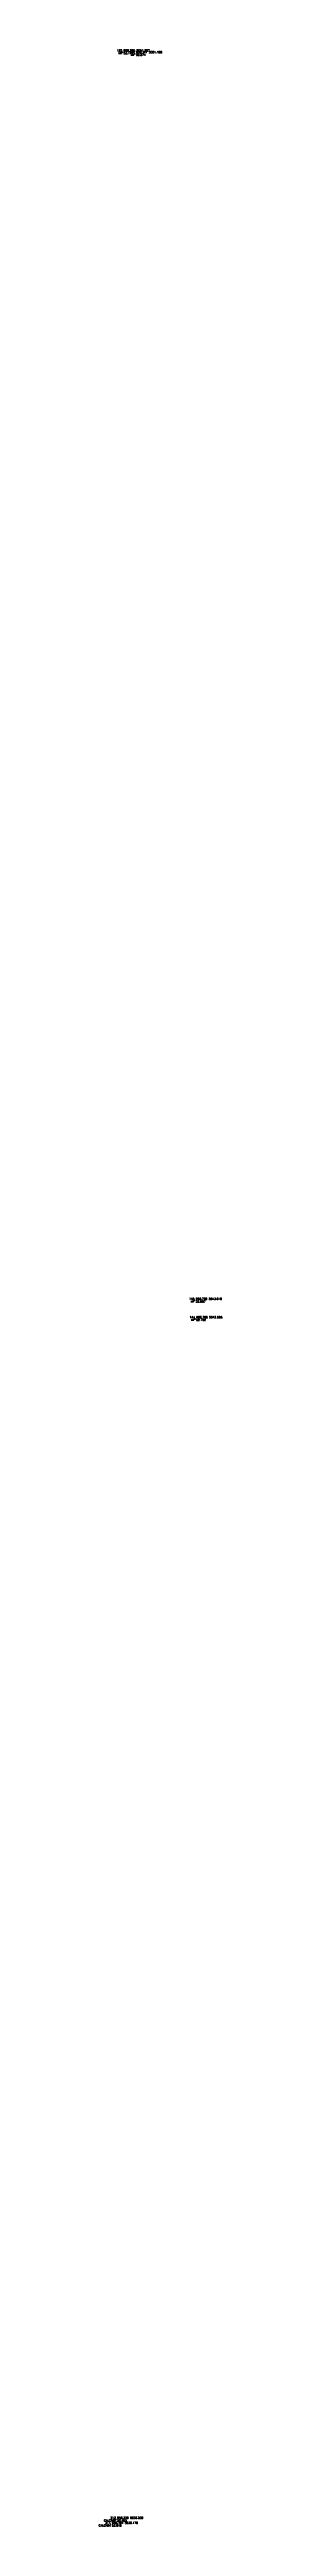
# Model space of a CAD drawing. Extents: x 886 to 1005, y 4909 to 5107.
# Drawn here: x 958.12 to 958.87, y 5036.17 to 5051.22 of the extents above; entities that cross this region are included whole.
import ezdxf
from ezdxf.enums import TextEntityAlignment as Align

# ---------------------------------------------------------------- set-up
doc = ezdxf.new("R2010")
doc.units = 0
doc.header["$MEASUREMENT"] = 0
doc.linetypes.add('1', pattern=[0])
doc.layers.get('0').update_dxf_attribs({"linetype": '1'})
for name, color, linetype in [('CO_ORDS', 4, 'Continuous'), ('CODE', 5, 'Continuous'), ('HEIGHT', 1, 'Continuous'), ('POINT', 7, 'Continuous'), ('PT_ID', 3, 'Continuous')]:
    doc.layers.add(name, color=color, linetype=linetype)
doc.styles.add('STD', font='romans.shx')

# ---------------------------------------------------------------- blocks, each defined once
blk = doc.blocks.new('CROSS')
at = {"color": 0}
for p, q in [((-50, 0), (50, 0)), ((0, -50), (0, 50))]:
    blk.add_line(p, q, dxfattribs=at)

msp = doc.modelspace()

# ---------------------------------------------------------------- block references
at = {"layer": 'POINT', "color": 2, "xscale": 0.0001, "yscale": 0.0001, "zscale": 0.0001}
for p in [(958.2655, 5051.2071, 53.1408), (958.3411, 5051.1977, 52.9739), (958.7058, 5043.6188, 52.8871), (958.7084, 5043.5063, 52.7024), (958.194, 5036.1776, 52.6187), (958.2262, 5036.2076, 52.4546)]:
    msp.add_blockref('CROSS', p, dxfattribs=at)

# ---------------------------------------------------------------- texts
at = {"layer": 'CO_ORDS', "style": 'STD'}
for s, p in [(' 958.265 5051.207', (958.2655, 5051.2071, 53.1408)), (' 958.341 5051.198', (958.3411, 5051.1977, 52.9739)), (' 958.706 5043.619', (958.7058, 5043.6188, 52.8871)), (' 958.708 5043.506', (958.7084, 5043.5063, 52.7024)), (' 958.194 5036.178', (958.194, 5036.1776, 52.6187)), (' 958.226 5036.208', (958.2262, 5036.2076, 52.4546))]:
    msp.add_text(s, height=0.0125, dxfattribs=at).set_placement(p, align=Align.BOTTOM_LEFT)
at = {"layer": 'CODE', "style": 'STD'}
for s, p in [(' MF', (958.2655, 5051.2071, 53.1408)), (' MF', (958.3411, 5051.1977, 52.9739)), (' MF', (958.7058, 5043.6188, 52.8871)), (' MF', (958.7084, 5043.5063, 52.7024)), (' CALCADA', (958.194, 5036.1776, 52.6187)), (' CALCADA', (958.2262, 5036.2076, 52.4546))]:
    msp.add_text(s, height=0.0125, dxfattribs=at).set_placement(p, align=Align.TOP_RIGHT)
at = {"layer": 'HEIGHT', "style": 'STD'}
for s, p in [(' 53.141', (958.2655, 5051.2071, 53.1408)), (' 52.974', (958.3411, 5051.1977, 52.9739)), (' 52.887', (958.7058, 5043.6188, 52.8871)), (' 52.702', (958.7084, 5043.5063, 52.7024)), (' 52.619', (958.194, 5036.1776, 52.6187)), (' 52.455', (958.2262, 5036.2076, 52.4546))]:
    msp.add_text(s, height=0.0125, dxfattribs=at).set_placement(p, align=Align.TOP_LEFT)
at = {"layer": 'PT_ID', "style": 'STD'}
for s, p in [(' 125', (958.2655, 5051.2071, 53.1408)), (' 124', (958.3411, 5051.1977, 52.9739)), (' 145', (958.7058, 5043.6188, 52.8871)), (' 144', (958.7084, 5043.5063, 52.7024)), (' 211', (958.194, 5036.1776, 52.6187)), (' 212', (958.2262, 5036.2076, 52.4546))]:
    msp.add_text(s, height=0.0125, dxfattribs=at).set_placement(p, align=Align.BOTTOM_RIGHT)

doc.saveas('drawing.dxf')
